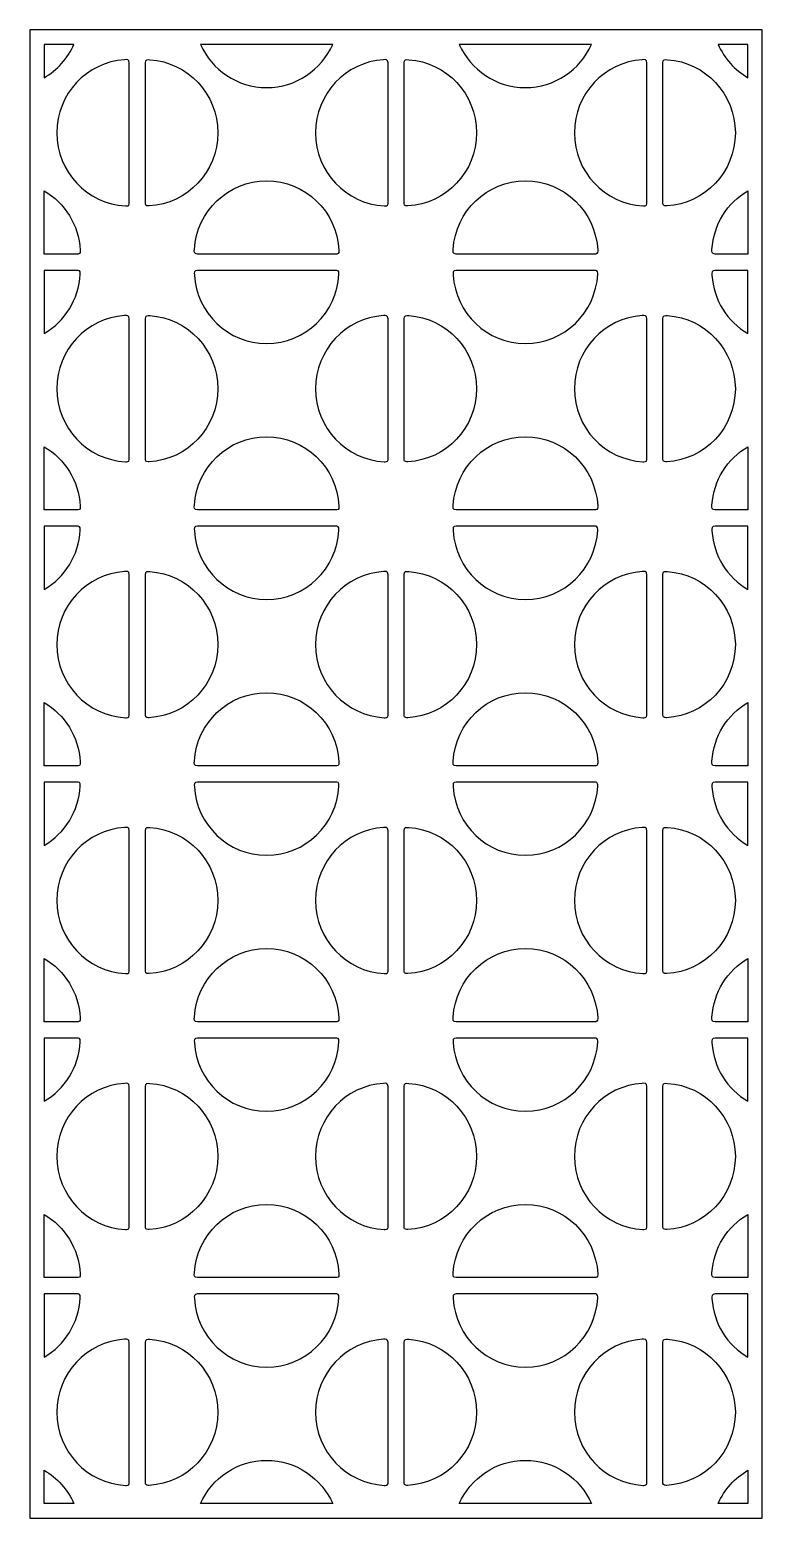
# Model space of a CAD drawing. Header units: centimetres. Extents: x -2.13 to 2.13, y -4.33 to 4.33.
import ezdxf

# ---------------------------------------------------------------- set-up
doc = ezdxf.new("R2010")
doc.units = ezdxf.units.CM
doc.header["$MEASUREMENT"] = 0
doc.layers.add('Layer 1', color=7, linetype='Continuous')

msp = doc.modelspace()

# ---------------------------------------------------------------- linework, layer by layer
at = {"layer": 'Layer 1', "color": 177}
for points, knots in [([(-2.13014, 4.33143), (-2.13014, 4.33143), (2.13013, 4.33143), (2.13013, 4.33143), (2.13013, 4.33143), (2.13013, 4.33143), (2.13013, -4.33143), (2.13013, -4.33143), (2.13013, -4.33143), (2.13013, -4.33143), (-2.13014, -4.33143), (-2.13014, -4.33143), (-2.13014, -4.33143), (-2.13014, -4.33143), (-2.13014, 4.33143), (-2.13014, 4.33143)], [0, 0, 0, 0, 0.2, 0.2, 0.2, 0.2, 0.4, 0.4, 0.4, 0.4, 0.6, 0.6, 0.6, 0.6, 1, 1, 1, 1]), ([(-1.87328, 4.24648), (-1.90947, 4.16493), (-1.97027, 4.09697), (-2.04613, 4.05229), (-2.04613, 4.05229), (-2.04613, 4.05229), (-2.04613, 4.24648), (-2.04613, 4.24648), (-2.04613, 4.24648), (-2.04613, 4.24648), (-1.87328, 4.24648), (-1.87328, 4.24648)], [0, 0, 0, 0, 0.25, 0.25, 0.25, 0.25, 0.5, 0.5, 0.5, 0.5, 1, 1, 1, 1]), ([(-0.36802, 4.24648), (-0.43387, 4.09807), (-0.58126, 3.99467), (-0.75251, 3.99467), (-0.75251, 3.99467), (-0.92376, 3.99467), (-1.07117, 4.09806), (-1.13702, 4.24648), (-1.13702, 4.24648), (-1.13702, 4.24648), (-0.36802, 4.24648), (-0.36802, 4.24648)], [0, 0, 0, 0, 0.25, 0.25, 0.25, 0.25, 0.5, 0.5, 0.5, 0.5, 1, 1, 1, 1]), ([(1.13725, 4.24648), (1.0714, 4.09807), (0.92401, 3.99467), (0.75277, 3.99467), (0.75277, 3.99467), (0.58151, 3.99467), (0.4341, 4.09806), (0.36825, 4.24648), (0.36825, 4.24648), (0.36825, 4.24648), (1.13725, 4.24648), (1.13725, 4.24648)], [0, 0, 0, 0, 0.25, 0.25, 0.25, 0.25, 0.5, 0.5, 0.5, 0.5, 1, 1, 1, 1]), ([(2.04611, 4.05245), (1.97038, 4.09713), (1.90967, 4.16503), (1.87353, 4.24648), (1.87353, 4.24648), (1.87353, 4.24648), (2.04611, 4.24648), (2.04611, 4.24648), (2.04611, 4.24648), (2.04611, 4.24648), (2.04611, 4.05245), (2.04611, 4.05245)], [0, 0, 0, 0, 0.25, 0.25, 0.25, 0.25, 0.5, 0.5, 0.5, 0.5, 1, 1, 1, 1]), ([(-1.55172, 3.73182), (-1.55172, 3.73182), (-1.55172, 3.31836), (-1.55172, 3.31836), (-1.55172, 3.31836), (-1.55172, 3.30533), (-1.56826, 3.30607), (-1.57402, 3.30646), (-1.57402, 3.30646), (-1.79626, 3.3182), (-1.97295, 3.50418), (-1.97295, 3.73182), (-1.97295, 3.73182), (-1.97295, 3.95784), (-1.79876, 4.14279), (-1.57876, 4.15691), (-1.57876, 4.15691), (-1.56384, 4.15818), (-1.55198, 4.16017), (-1.55172, 4.13818), (-1.55172, 4.13818), (-1.55172, 4.13818), (-1.55172, 3.73182), (-1.55172, 3.73182)], [0, 0, 0, 0, 0.1428571, 0.1428571, 0.1428571, 0.1428571, 0.2857143, 0.2857143, 0.2857143, 0.2857143, 0.4285714, 0.4285714, 0.4285714, 0.4285714, 0.5714286, 0.5714286, 0.5714286, 0.5714286, 0.7142857, 0.7142857, 0.7142857, 0.7142857, 1, 1, 1, 1]), ([(-1.45796, 3.73182), (-1.45796, 3.73182), (-1.45796, 3.31836), (-1.45796, 3.31836), (-1.45796, 3.31836), (-1.45796, 3.30533), (-1.44142, 3.30607), (-1.43566, 3.30646), (-1.43566, 3.30646), (-1.21342, 3.3182), (-1.03672, 3.50418), (-1.03672, 3.73182), (-1.03672, 3.73182), (-1.03672, 3.95784), (-1.21091, 4.14279), (-1.43092, 4.15691), (-1.43092, 4.15691), (-1.44583, 4.15818), (-1.45769, 4.16017), (-1.45796, 4.13818), (-1.45796, 4.13818), (-1.45796, 4.13818), (-1.45796, 3.73182), (-1.45796, 3.73182)], [0, 0, 0, 0, 0.1428571, 0.1428571, 0.1428571, 0.1428571, 0.2857143, 0.2857143, 0.2857143, 0.2857143, 0.4285714, 0.4285714, 0.4285714, 0.4285714, 0.5714286, 0.5714286, 0.5714286, 0.5714286, 0.7142857, 0.7142857, 0.7142857, 0.7142857, 1, 1, 1, 1]), ([(-0.04644, 3.73182), (-0.04644, 3.73182), (-0.04644, 3.31836), (-0.04644, 3.31836), (-0.04644, 3.31836), (-0.04644, 3.30533), (-0.06298, 3.30607), (-0.06874, 3.30646), (-0.06874, 3.30646), (-0.29098, 3.3182), (-0.46768, 3.50418), (-0.46768, 3.73182), (-0.46768, 3.73182), (-0.46768, 3.95784), (-0.29349, 4.14279), (-0.07349, 4.15691), (-0.07349, 4.15691), (-0.05857, 4.15818), (-0.04671, 4.16017), (-0.04644, 4.13818), (-0.04644, 4.13818), (-0.04644, 4.13818), (-0.04644, 3.73182), (-0.04644, 3.73182)], [0, 0, 0, 0, 0.1428571, 0.1428571, 0.1428571, 0.1428571, 0.2857143, 0.2857143, 0.2857143, 0.2857143, 0.4285714, 0.4285714, 0.4285714, 0.4285714, 0.5714286, 0.5714286, 0.5714286, 0.5714286, 0.7142857, 0.7142857, 0.7142857, 0.7142857, 1, 1, 1, 1]), ([(0.04732, 3.73182), (0.04732, 3.73182), (0.04732, 3.31836), (0.04732, 3.31836), (0.04732, 3.31836), (0.04732, 3.30533), (0.06386, 3.30607), (0.06962, 3.30646), (0.06962, 3.30646), (0.29185, 3.3182), (0.46855, 3.50418), (0.46855, 3.73182), (0.46855, 3.73182), (0.46855, 3.95784), (0.29436, 4.14279), (0.07436, 4.15691), (0.07436, 4.15691), (0.05944, 4.15818), (0.04758, 4.16017), (0.04732, 4.13818), (0.04732, 4.13818), (0.04732, 4.13818), (0.04732, 3.73182), (0.04732, 3.73182)], [0, 0, 0, 0, 0.1428571, 0.1428571, 0.1428571, 0.1428571, 0.2857143, 0.2857143, 0.2857143, 0.2857143, 0.4285714, 0.4285714, 0.4285714, 0.4285714, 0.5714286, 0.5714286, 0.5714286, 0.5714286, 0.7142857, 0.7142857, 0.7142857, 0.7142857, 1, 1, 1, 1]), ([(1.45883, 3.73182), (1.45883, 3.73182), (1.45883, 3.31836), (1.45883, 3.31836), (1.45883, 3.31836), (1.45883, 3.30533), (1.44229, 3.30607), (1.43653, 3.30646), (1.43653, 3.30646), (1.21429, 3.3182), (1.0376, 3.50418), (1.0376, 3.73182), (1.0376, 3.73182), (1.0376, 3.95784), (1.21178, 4.14279), (1.43179, 4.15691), (1.43179, 4.15691), (1.44671, 4.15818), (1.45856, 4.16017), (1.45883, 4.13818), (1.45883, 4.13818), (1.45883, 4.13818), (1.45883, 3.73182), (1.45883, 3.73182)], [0, 0, 0, 0, 0.1428571, 0.1428571, 0.1428571, 0.1428571, 0.2857143, 0.2857143, 0.2857143, 0.2857143, 0.4285714, 0.4285714, 0.4285714, 0.4285714, 0.5714286, 0.5714286, 0.5714286, 0.5714286, 0.7142857, 0.7142857, 0.7142857, 0.7142857, 1, 1, 1, 1]), ([(1.55259, 3.73182), (1.55259, 3.73182), (1.55259, 3.31836), (1.55259, 3.31836), (1.55259, 3.31836), (1.55259, 3.30533), (1.56913, 3.30607), (1.57489, 3.30646), (1.57489, 3.30646), (1.79713, 3.3182), (1.97382, 3.50418), (1.97382, 3.73182), (1.97382, 3.73182), (1.97382, 3.95784), (1.79964, 4.14279), (1.57963, 4.15691), (1.57963, 4.15691), (1.56471, 4.15818), (1.55286, 4.16017), (1.55259, 4.13818), (1.55259, 4.13818), (1.55259, 4.13818), (1.55259, 3.73182), (1.55259, 3.73182)], [0, 0, 0, 0, 0.1428571, 0.1428571, 0.1428571, 0.1428571, 0.2857143, 0.2857143, 0.2857143, 0.2857143, 0.4285714, 0.4285714, 0.4285714, 0.4285714, 0.5714286, 0.5714286, 0.5714286, 0.5714286, 0.7142857, 0.7142857, 0.7142857, 0.7142857, 1, 1, 1, 1]), ([(-2.04613, 3.02609), (-2.04613, 3.02609), (-1.8489, 3.02609), (-1.8489, 3.02609), (-1.8489, 3.02609), (-1.83602, 3.02609), (-1.83675, 3.04281), (-1.83714, 3.04864), (-1.83714, 3.04864), (-1.84477, 3.19635), (-1.92684, 3.32416), (-2.04613, 3.39441), (-2.04613, 3.39441), (-2.04613, 3.39441), (-2.04613, 3.02609), (-2.04613, 3.02609)], [0, 0, 0, 0, 0.2, 0.2, 0.2, 0.2, 0.4, 0.4, 0.4, 0.4, 0.6, 0.6, 0.6, 0.6, 1, 1, 1, 1]), ([(-0.75251, 3.02609), (-0.75251, 3.02609), (-0.34363, 3.02609), (-0.34363, 3.02609), (-0.34363, 3.02609), (-0.33075, 3.02609), (-0.33148, 3.04281), (-0.33187, 3.04864), (-0.33187, 3.04864), (-0.34347, 3.27337), (-0.52739, 3.45204), (-0.75251, 3.45204), (-0.75251, 3.45204), (-0.97603, 3.45204), (-1.15893, 3.2759), (-1.17289, 3.05343), (-1.17289, 3.05343), (-1.17414, 3.03835), (-1.17611, 3.02636), (-1.15437, 3.02609), (-1.15437, 3.02609), (-1.15437, 3.02609), (-0.75251, 3.02609), (-0.75251, 3.02609)], [0, 0, 0, 0, 0.1428571, 0.1428571, 0.1428571, 0.1428571, 0.2857143, 0.2857143, 0.2857143, 0.2857143, 0.4285714, 0.4285714, 0.4285714, 0.4285714, 0.5714286, 0.5714286, 0.5714286, 0.5714286, 0.7142857, 0.7142857, 0.7142857, 0.7142857, 1, 1, 1, 1]), ([(0.75277, 3.02609), (0.75277, 3.02609), (1.16164, 3.02609), (1.16164, 3.02609), (1.16164, 3.02609), (1.17453, 3.02609), (1.1738, 3.04281), (1.17341, 3.04864), (1.17341, 3.04864), (1.1618, 3.27337), (0.97788, 3.45204), (0.75277, 3.45204), (0.75277, 3.45204), (0.52925, 3.45204), (0.34635, 3.2759), (0.33239, 3.05343), (0.33239, 3.05343), (0.33113, 3.03835), (0.32916, 3.02636), (0.3509, 3.02609), (0.3509, 3.02609), (0.3509, 3.02609), (0.75277, 3.02609), (0.75277, 3.02609)], [0, 0, 0, 0, 0.1428571, 0.1428571, 0.1428571, 0.1428571, 0.2857143, 0.2857143, 0.2857143, 0.2857143, 0.4285714, 0.4285714, 0.4285714, 0.4285714, 0.5714286, 0.5714286, 0.5714286, 0.5714286, 0.7142857, 0.7142857, 0.7142857, 0.7142857, 1, 1, 1, 1]), ([(2.04611, 3.39425), (1.92827, 3.32472), (1.84679, 3.199), (1.83766, 3.05343), (1.83766, 3.05343), (1.8364, 3.03835), (1.83443, 3.02636), (1.85618, 3.02609), (1.85618, 3.02609), (1.85618, 3.02609), (2.04611, 3.02609), (2.04611, 3.02609), (2.04611, 3.02609), (2.04611, 3.02609), (2.04611, 3.39425), (2.04611, 3.39425)], [0, 0, 0, 0, 0.2, 0.2, 0.2, 0.2, 0.4, 0.4, 0.4, 0.4, 0.6, 0.6, 0.6, 0.6, 1, 1, 1, 1]), ([(-2.04613, 2.93128), (-2.04613, 2.93128), (-1.8489, 2.93128), (-1.8489, 2.93128), (-1.8489, 2.93128), (-1.83602, 2.93128), (-1.83675, 2.91455), (-1.83714, 2.90873), (-1.83714, 2.90873), (-1.84477, 2.76102), (-1.92684, 2.63321), (-2.04613, 2.56295), (-2.04613, 2.56295), (-2.04613, 2.56295), (-2.04613, 2.93128), (-2.04613, 2.93128)], [0, 0, 0, 0, 0.2, 0.2, 0.2, 0.2, 0.4, 0.4, 0.4, 0.4, 0.6, 0.6, 0.6, 0.6, 1, 1, 1, 1]), ([(-0.75251, 2.93128), (-0.75251, 2.93128), (-0.34363, 2.93128), (-0.34363, 2.93128), (-0.34363, 2.93128), (-0.33075, 2.93128), (-0.33148, 2.91455), (-0.33187, 2.90873), (-0.33187, 2.90873), (-0.34347, 2.684), (-0.52739, 2.50532), (-0.75251, 2.50532), (-0.75251, 2.50532), (-0.97603, 2.50532), (-1.15893, 2.68146), (-1.17289, 2.90393), (-1.17289, 2.90393), (-1.17414, 2.91902), (-1.17611, 2.93101), (-1.15437, 2.93128), (-1.15437, 2.93128), (-1.15437, 2.93128), (-0.75251, 2.93128), (-0.75251, 2.93128)], [0, 0, 0, 0, 0.1428571, 0.1428571, 0.1428571, 0.1428571, 0.2857143, 0.2857143, 0.2857143, 0.2857143, 0.4285714, 0.4285714, 0.4285714, 0.4285714, 0.5714286, 0.5714286, 0.5714286, 0.5714286, 0.7142857, 0.7142857, 0.7142857, 0.7142857, 1, 1, 1, 1]), ([(0.75277, 2.93128), (0.75277, 2.93128), (1.16164, 2.93128), (1.16164, 2.93128), (1.16164, 2.93128), (1.17453, 2.93128), (1.1738, 2.91455), (1.17341, 2.90873), (1.17341, 2.90873), (1.1618, 2.684), (0.97788, 2.50532), (0.75277, 2.50532), (0.75277, 2.50532), (0.52925, 2.50532), (0.34635, 2.68146), (0.33239, 2.90393), (0.33239, 2.90393), (0.33113, 2.91902), (0.32916, 2.93101), (0.3509, 2.93128), (0.3509, 2.93128), (0.3509, 2.93128), (0.75277, 2.93128), (0.75277, 2.93128)], [0, 0, 0, 0, 0.1428571, 0.1428571, 0.1428571, 0.1428571, 0.2857143, 0.2857143, 0.2857143, 0.2857143, 0.4285714, 0.4285714, 0.4285714, 0.4285714, 0.5714286, 0.5714286, 0.5714286, 0.5714286, 0.7142857, 0.7142857, 0.7142857, 0.7142857, 1, 1, 1, 1]), ([(2.04611, 2.56311), (1.92827, 2.63264), (1.84679, 2.75836), (1.83766, 2.90393), (1.83766, 2.90393), (1.8364, 2.91902), (1.83443, 2.93101), (1.85618, 2.93128), (1.85618, 2.93128), (1.85618, 2.93128), (2.04611, 2.93128), (2.04611, 2.93128), (2.04611, 2.93128), (2.04611, 2.93128), (2.04611, 2.56311), (2.04611, 2.56311)], [0, 0, 0, 0, 0.2, 0.2, 0.2, 0.2, 0.4, 0.4, 0.4, 0.4, 0.6, 0.6, 0.6, 0.6, 1, 1, 1, 1]), ([(-1.55172, 2.24248), (-1.55172, 2.24248), (-1.55172, 1.82902), (-1.55172, 1.82902), (-1.55172, 1.82902), (-1.55172, 1.816), (-1.56826, 1.81673), (-1.57402, 1.81712), (-1.57402, 1.81712), (-1.79626, 1.82886), (-1.97295, 2.01484), (-1.97295, 2.24248), (-1.97295, 2.24248), (-1.97295, 2.4685), (-1.79876, 2.65345), (-1.57876, 2.66757), (-1.57876, 2.66757), (-1.56384, 2.66884), (-1.55198, 2.67083), (-1.55172, 2.64884), (-1.55172, 2.64884), (-1.55172, 2.64884), (-1.55172, 2.24248), (-1.55172, 2.24248)], [0, 0, 0, 0, 0.1428571, 0.1428571, 0.1428571, 0.1428571, 0.2857143, 0.2857143, 0.2857143, 0.2857143, 0.4285714, 0.4285714, 0.4285714, 0.4285714, 0.5714286, 0.5714286, 0.5714286, 0.5714286, 0.7142857, 0.7142857, 0.7142857, 0.7142857, 1, 1, 1, 1]), ([(-1.45796, 2.24248), (-1.45796, 2.24248), (-1.45796, 1.82902), (-1.45796, 1.82902), (-1.45796, 1.82902), (-1.45796, 1.816), (-1.44142, 1.81673), (-1.43566, 1.81712), (-1.43566, 1.81712), (-1.21342, 1.82886), (-1.03672, 2.01484), (-1.03672, 2.24248), (-1.03672, 2.24248), (-1.03672, 2.4685), (-1.21091, 2.65345), (-1.43092, 2.66757), (-1.43092, 2.66757), (-1.44583, 2.66884), (-1.45769, 2.67083), (-1.45796, 2.64884), (-1.45796, 2.64884), (-1.45796, 2.64884), (-1.45796, 2.24248), (-1.45796, 2.24248)], [0, 0, 0, 0, 0.1428571, 0.1428571, 0.1428571, 0.1428571, 0.2857143, 0.2857143, 0.2857143, 0.2857143, 0.4285714, 0.4285714, 0.4285714, 0.4285714, 0.5714286, 0.5714286, 0.5714286, 0.5714286, 0.7142857, 0.7142857, 0.7142857, 0.7142857, 1, 1, 1, 1]), ([(-0.04644, 2.24248), (-0.04644, 2.24248), (-0.04644, 1.82902), (-0.04644, 1.82902), (-0.04644, 1.82902), (-0.04644, 1.816), (-0.06298, 1.81673), (-0.06874, 1.81712), (-0.06874, 1.81712), (-0.29098, 1.82886), (-0.46768, 2.01484), (-0.46768, 2.24248), (-0.46768, 2.24248), (-0.46768, 2.4685), (-0.29349, 2.65345), (-0.07349, 2.66757), (-0.07349, 2.66757), (-0.05857, 2.66884), (-0.04671, 2.67083), (-0.04644, 2.64884), (-0.04644, 2.64884), (-0.04644, 2.64884), (-0.04644, 2.24248), (-0.04644, 2.24248)], [0, 0, 0, 0, 0.1428571, 0.1428571, 0.1428571, 0.1428571, 0.2857143, 0.2857143, 0.2857143, 0.2857143, 0.4285714, 0.4285714, 0.4285714, 0.4285714, 0.5714286, 0.5714286, 0.5714286, 0.5714286, 0.7142857, 0.7142857, 0.7142857, 0.7142857, 1, 1, 1, 1]), ([(0.04732, 2.24248), (0.04732, 2.24248), (0.04732, 1.82902), (0.04732, 1.82902), (0.04732, 1.82902), (0.04732, 1.816), (0.06386, 1.81673), (0.06962, 1.81712), (0.06962, 1.81712), (0.29185, 1.82886), (0.46855, 2.01484), (0.46855, 2.24248), (0.46855, 2.24248), (0.46855, 2.4685), (0.29436, 2.65345), (0.07436, 2.66757), (0.07436, 2.66757), (0.05944, 2.66884), (0.04758, 2.67083), (0.04732, 2.64884), (0.04732, 2.64884), (0.04732, 2.64884), (0.04732, 2.24248), (0.04732, 2.24248)], [0, 0, 0, 0, 0.1428571, 0.1428571, 0.1428571, 0.1428571, 0.2857143, 0.2857143, 0.2857143, 0.2857143, 0.4285714, 0.4285714, 0.4285714, 0.4285714, 0.5714286, 0.5714286, 0.5714286, 0.5714286, 0.7142857, 0.7142857, 0.7142857, 0.7142857, 1, 1, 1, 1]), ([(1.45883, 2.24248), (1.45883, 2.24248), (1.45883, 1.82902), (1.45883, 1.82902), (1.45883, 1.82902), (1.45883, 1.816), (1.44229, 1.81673), (1.43653, 1.81712), (1.43653, 1.81712), (1.21429, 1.82886), (1.0376, 2.01484), (1.0376, 2.24248), (1.0376, 2.24248), (1.0376, 2.4685), (1.21178, 2.65345), (1.43179, 2.66757), (1.43179, 2.66757), (1.44671, 2.66884), (1.45856, 2.67083), (1.45883, 2.64884), (1.45883, 2.64884), (1.45883, 2.64884), (1.45883, 2.24248), (1.45883, 2.24248)], [0, 0, 0, 0, 0.1428571, 0.1428571, 0.1428571, 0.1428571, 0.2857143, 0.2857143, 0.2857143, 0.2857143, 0.4285714, 0.4285714, 0.4285714, 0.4285714, 0.5714286, 0.5714286, 0.5714286, 0.5714286, 0.7142857, 0.7142857, 0.7142857, 0.7142857, 1, 1, 1, 1]), ([(1.55259, 2.24248), (1.55259, 2.24248), (1.55259, 1.82902), (1.55259, 1.82902), (1.55259, 1.82902), (1.55259, 1.816), (1.56913, 1.81673), (1.57489, 1.81712), (1.57489, 1.81712), (1.79713, 1.82886), (1.97382, 2.01484), (1.97382, 2.24248), (1.97382, 2.24248), (1.97382, 2.4685), (1.79964, 2.65345), (1.57963, 2.66757), (1.57963, 2.66757), (1.56471, 2.66884), (1.55286, 2.67083), (1.55259, 2.64884), (1.55259, 2.64884), (1.55259, 2.64884), (1.55259, 2.24248), (1.55259, 2.24248)], [0, 0, 0, 0, 0.1428571, 0.1428571, 0.1428571, 0.1428571, 0.2857143, 0.2857143, 0.2857143, 0.2857143, 0.4285714, 0.4285714, 0.4285714, 0.4285714, 0.5714286, 0.5714286, 0.5714286, 0.5714286, 0.7142857, 0.7142857, 0.7142857, 0.7142857, 1, 1, 1, 1]), ([(-0.75251, 1.53675), (-0.75251, 1.53675), (-0.34363, 1.53675), (-0.34363, 1.53675), (-0.34363, 1.53675), (-0.33075, 1.53675), (-0.33148, 1.55347), (-0.33187, 1.5593), (-0.33187, 1.5593), (-0.34347, 1.78402), (-0.52739, 1.9627), (-0.75251, 1.9627), (-0.75251, 1.9627), (-0.97603, 1.9627), (-1.15893, 1.78656), (-1.17289, 1.56409), (-1.17289, 1.56409), (-1.17414, 1.54901), (-1.17611, 1.53702), (-1.15437, 1.53675), (-1.15437, 1.53675), (-1.15437, 1.53675), (-0.75251, 1.53675), (-0.75251, 1.53675)], [0, 0, 0, 0, 0.1428571, 0.1428571, 0.1428571, 0.1428571, 0.2857143, 0.2857143, 0.2857143, 0.2857143, 0.4285714, 0.4285714, 0.4285714, 0.4285714, 0.5714286, 0.5714286, 0.5714286, 0.5714286, 0.7142857, 0.7142857, 0.7142857, 0.7142857, 1, 1, 1, 1]), ([(0.75277, 1.53675), (0.75277, 1.53675), (1.16164, 1.53675), (1.16164, 1.53675), (1.16164, 1.53675), (1.17453, 1.53675), (1.1738, 1.55347), (1.17341, 1.5593), (1.17341, 1.5593), (1.1618, 1.78402), (0.97788, 1.9627), (0.75277, 1.9627), (0.75277, 1.9627), (0.52925, 1.9627), (0.34635, 1.78656), (0.33239, 1.56409), (0.33239, 1.56409), (0.33113, 1.54901), (0.32916, 1.53702), (0.3509, 1.53675), (0.3509, 1.53675), (0.3509, 1.53675), (0.75277, 1.53675), (0.75277, 1.53675)], [0, 0, 0, 0, 0.1428571, 0.1428571, 0.1428571, 0.1428571, 0.2857143, 0.2857143, 0.2857143, 0.2857143, 0.4285714, 0.4285714, 0.4285714, 0.4285714, 0.5714286, 0.5714286, 0.5714286, 0.5714286, 0.7142857, 0.7142857, 0.7142857, 0.7142857, 1, 1, 1, 1]), ([(-2.04613, 1.53675), (-2.04613, 1.53675), (-1.8489, 1.53675), (-1.8489, 1.53675), (-1.8489, 1.53675), (-1.83602, 1.53675), (-1.83675, 1.55347), (-1.83714, 1.5593), (-1.83714, 1.5593), (-1.84477, 1.70701), (-1.92684, 1.83482), (-2.04613, 1.90507), (-2.04613, 1.90507), (-2.04613, 1.90507), (-2.04613, 1.53675), (-2.04613, 1.53675)], [0, 0, 0, 0, 0.2, 0.2, 0.2, 0.2, 0.4, 0.4, 0.4, 0.4, 0.6, 0.6, 0.6, 0.6, 1, 1, 1, 1]), ([(2.04611, 1.90491), (1.92827, 1.83538), (1.84679, 1.70966), (1.83766, 1.56409), (1.83766, 1.56409), (1.8364, 1.54901), (1.83443, 1.53702), (1.85618, 1.53675), (1.85618, 1.53675), (1.85618, 1.53675), (2.04611, 1.53675), (2.04611, 1.53675), (2.04611, 1.53675), (2.04611, 1.53675), (2.04611, 1.90491), (2.04611, 1.90491)], [0, 0, 0, 0, 0.2, 0.2, 0.2, 0.2, 0.4, 0.4, 0.4, 0.4, 0.6, 0.6, 0.6, 0.6, 1, 1, 1, 1]), ([(-2.04613, 1.44194), (-2.04613, 1.44194), (-1.8489, 1.44194), (-1.8489, 1.44194), (-1.8489, 1.44194), (-1.83602, 1.44194), (-1.83675, 1.42521), (-1.83714, 1.41939), (-1.83714, 1.41939), (-1.84477, 1.27168), (-1.92684, 1.14386), (-2.04613, 1.07361), (-2.04613, 1.07361), (-2.04613, 1.07361), (-2.04613, 1.44194), (-2.04613, 1.44194)], [0, 0, 0, 0, 0.2, 0.2, 0.2, 0.2, 0.4, 0.4, 0.4, 0.4, 0.6, 0.6, 0.6, 0.6, 1, 1, 1, 1]), ([(-0.75251, 1.44194), (-0.75251, 1.44194), (-0.34363, 1.44194), (-0.34363, 1.44194), (-0.34363, 1.44194), (-0.33075, 1.44194), (-0.33148, 1.42521), (-0.33187, 1.41939), (-0.33187, 1.41939), (-0.34347, 1.19466), (-0.52739, 1.01598), (-0.75251, 1.01598), (-0.75251, 1.01598), (-0.97603, 1.01598), (-1.15893, 1.19212), (-1.17289, 1.41459), (-1.17289, 1.41459), (-1.17414, 1.42968), (-1.17611, 1.44167), (-1.15437, 1.44194), (-1.15437, 1.44194), (-1.15437, 1.44194), (-0.75251, 1.44194), (-0.75251, 1.44194)], [0, 0, 0, 0, 0.1428571, 0.1428571, 0.1428571, 0.1428571, 0.2857143, 0.2857143, 0.2857143, 0.2857143, 0.4285714, 0.4285714, 0.4285714, 0.4285714, 0.5714286, 0.5714286, 0.5714286, 0.5714286, 0.7142857, 0.7142857, 0.7142857, 0.7142857, 1, 1, 1, 1]), ([(0.75277, 1.44194), (0.75277, 1.44194), (1.16164, 1.44194), (1.16164, 1.44194), (1.16164, 1.44194), (1.17453, 1.44194), (1.1738, 1.42521), (1.17341, 1.41939), (1.17341, 1.41939), (1.1618, 1.19466), (0.97788, 1.01598), (0.75277, 1.01598), (0.75277, 1.01598), (0.52925, 1.01598), (0.34635, 1.19212), (0.33239, 1.41459), (0.33239, 1.41459), (0.33113, 1.42968), (0.32916, 1.44167), (0.3509, 1.44194), (0.3509, 1.44194), (0.3509, 1.44194), (0.75277, 1.44194), (0.75277, 1.44194)], [0, 0, 0, 0, 0.1428571, 0.1428571, 0.1428571, 0.1428571, 0.2857143, 0.2857143, 0.2857143, 0.2857143, 0.4285714, 0.4285714, 0.4285714, 0.4285714, 0.5714286, 0.5714286, 0.5714286, 0.5714286, 0.7142857, 0.7142857, 0.7142857, 0.7142857, 1, 1, 1, 1]), ([(2.04611, 1.07377), (1.92827, 1.1433), (1.84679, 1.26902), (1.83766, 1.41459), (1.83766, 1.41459), (1.8364, 1.42968), (1.83443, 1.44167), (1.85618, 1.44194), (1.85618, 1.44194), (1.85618, 1.44194), (2.04611, 1.44194), (2.04611, 1.44194), (2.04611, 1.44194), (2.04611, 1.44194), (2.04611, 1.07377), (2.04611, 1.07377)], [0, 0, 0, 0, 0.2, 0.2, 0.2, 0.2, 0.4, 0.4, 0.4, 0.4, 0.6, 0.6, 0.6, 0.6, 1, 1, 1, 1]), ([(-1.55172, 0.75314), (-1.55172, 0.75314), (-1.55172, 0.33968), (-1.55172, 0.33968), (-1.55172, 0.33968), (-1.55172, 0.32666), (-1.56826, 0.32739), (-1.57402, 0.32779), (-1.57402, 0.32779), (-1.79626, 0.33952), (-1.97295, 0.5255), (-1.97295, 0.75314), (-1.97295, 0.75314), (-1.97295, 0.97916), (-1.79876, 1.16411), (-1.57876, 1.17823), (-1.57876, 1.17823), (-1.56384, 1.1795), (-1.55198, 1.18149), (-1.55172, 1.1595), (-1.55172, 1.1595), (-1.55172, 1.1595), (-1.55172, 0.75314), (-1.55172, 0.75314)], [0, 0, 0, 0, 0.1428571, 0.1428571, 0.1428571, 0.1428571, 0.2857143, 0.2857143, 0.2857143, 0.2857143, 0.4285714, 0.4285714, 0.4285714, 0.4285714, 0.5714286, 0.5714286, 0.5714286, 0.5714286, 0.7142857, 0.7142857, 0.7142857, 0.7142857, 1, 1, 1, 1]), ([(-1.45796, 0.75314), (-1.45796, 0.75314), (-1.45796, 0.33968), (-1.45796, 0.33968), (-1.45796, 0.33968), (-1.45796, 0.32666), (-1.44142, 0.32739), (-1.43566, 0.32779), (-1.43566, 0.32779), (-1.21342, 0.33952), (-1.03672, 0.5255), (-1.03672, 0.75314), (-1.03672, 0.75314), (-1.03672, 0.97916), (-1.21091, 1.16411), (-1.43092, 1.17823), (-1.43092, 1.17823), (-1.44583, 1.1795), (-1.45769, 1.18149), (-1.45796, 1.1595), (-1.45796, 1.1595), (-1.45796, 1.1595), (-1.45796, 0.75314), (-1.45796, 0.75314)], [0, 0, 0, 0, 0.1428571, 0.1428571, 0.1428571, 0.1428571, 0.2857143, 0.2857143, 0.2857143, 0.2857143, 0.4285714, 0.4285714, 0.4285714, 0.4285714, 0.5714286, 0.5714286, 0.5714286, 0.5714286, 0.7142857, 0.7142857, 0.7142857, 0.7142857, 1, 1, 1, 1]), ([(-0.04644, 0.75314), (-0.04644, 0.75314), (-0.04644, 0.33968), (-0.04644, 0.33968), (-0.04644, 0.33968), (-0.04644, 0.32666), (-0.06298, 0.32739), (-0.06874, 0.32779), (-0.06874, 0.32779), (-0.29098, 0.33952), (-0.46768, 0.5255), (-0.46768, 0.75314), (-0.46768, 0.75314), (-0.46768, 0.97916), (-0.29349, 1.16411), (-0.07349, 1.17823), (-0.07349, 1.17823), (-0.05857, 1.1795), (-0.04671, 1.18149), (-0.04644, 1.1595), (-0.04644, 1.1595), (-0.04644, 1.1595), (-0.04644, 0.75314), (-0.04644, 0.75314)], [0, 0, 0, 0, 0.1428571, 0.1428571, 0.1428571, 0.1428571, 0.2857143, 0.2857143, 0.2857143, 0.2857143, 0.4285714, 0.4285714, 0.4285714, 0.4285714, 0.5714286, 0.5714286, 0.5714286, 0.5714286, 0.7142857, 0.7142857, 0.7142857, 0.7142857, 1, 1, 1, 1]), ([(0.04732, 0.75314), (0.04732, 0.75314), (0.04732, 0.33968), (0.04732, 0.33968), (0.04732, 0.33968), (0.04732, 0.32666), (0.06386, 0.32739), (0.06962, 0.32779), (0.06962, 0.32779), (0.29185, 0.33952), (0.46855, 0.5255), (0.46855, 0.75314), (0.46855, 0.75314), (0.46855, 0.97916), (0.29436, 1.16411), (0.07436, 1.17823), (0.07436, 1.17823), (0.05944, 1.1795), (0.04758, 1.18149), (0.04732, 1.1595), (0.04732, 1.1595), (0.04732, 1.1595), (0.04732, 0.75314), (0.04732, 0.75314)], [0, 0, 0, 0, 0.1428571, 0.1428571, 0.1428571, 0.1428571, 0.2857143, 0.2857143, 0.2857143, 0.2857143, 0.4285714, 0.4285714, 0.4285714, 0.4285714, 0.5714286, 0.5714286, 0.5714286, 0.5714286, 0.7142857, 0.7142857, 0.7142857, 0.7142857, 1, 1, 1, 1]), ([(1.45883, 0.75314), (1.45883, 0.75314), (1.45883, 0.33968), (1.45883, 0.33968), (1.45883, 0.33968), (1.45883, 0.32666), (1.44229, 0.32739), (1.43653, 0.32779), (1.43653, 0.32779), (1.21429, 0.33952), (1.0376, 0.5255), (1.0376, 0.75314), (1.0376, 0.75314), (1.0376, 0.97916), (1.21178, 1.16411), (1.43179, 1.17823), (1.43179, 1.17823), (1.44671, 1.1795), (1.45856, 1.18149), (1.45883, 1.1595), (1.45883, 1.1595), (1.45883, 1.1595), (1.45883, 0.75314), (1.45883, 0.75314)], [0, 0, 0, 0, 0.1428571, 0.1428571, 0.1428571, 0.1428571, 0.2857143, 0.2857143, 0.2857143, 0.2857143, 0.4285714, 0.4285714, 0.4285714, 0.4285714, 0.5714286, 0.5714286, 0.5714286, 0.5714286, 0.7142857, 0.7142857, 0.7142857, 0.7142857, 1, 1, 1, 1]), ([(1.55259, 0.75314), (1.55259, 0.75314), (1.55259, 0.33968), (1.55259, 0.33968), (1.55259, 0.33968), (1.55259, 0.32666), (1.56913, 0.32739), (1.57489, 0.32779), (1.57489, 0.32779), (1.79713, 0.33952), (1.97382, 0.5255), (1.97382, 0.75314), (1.97382, 0.75314), (1.97382, 0.97916), (1.79964, 1.16411), (1.57963, 1.17823), (1.57963, 1.17823), (1.56471, 1.1795), (1.55286, 1.18149), (1.55259, 1.1595), (1.55259, 1.1595), (1.55259, 1.1595), (1.55259, 0.75314), (1.55259, 0.75314)], [0, 0, 0, 0, 0.1428571, 0.1428571, 0.1428571, 0.1428571, 0.2857143, 0.2857143, 0.2857143, 0.2857143, 0.4285714, 0.4285714, 0.4285714, 0.4285714, 0.5714286, 0.5714286, 0.5714286, 0.5714286, 0.7142857, 0.7142857, 0.7142857, 0.7142857, 1, 1, 1, 1]), ([(-0.75251, 0.04741), (-0.75251, 0.04741), (-0.34363, 0.04741), (-0.34363, 0.04741), (-0.34363, 0.04741), (-0.33075, 0.04741), (-0.33148, 0.06413), (-0.33187, 0.06996), (-0.33187, 0.06996), (-0.34347, 0.29469), (-0.52739, 0.47336), (-0.75251, 0.47336), (-0.75251, 0.47336), (-0.97603, 0.47336), (-1.15893, 0.29722), (-1.17289, 0.07475), (-1.17289, 0.07475), (-1.17414, 0.05967), (-1.17611, 0.04768), (-1.15437, 0.04741), (-1.15437, 0.04741), (-1.15437, 0.04741), (-0.75251, 0.04741), (-0.75251, 0.04741)], [0, 0, 0, 0, 0.1428571, 0.1428571, 0.1428571, 0.1428571, 0.2857143, 0.2857143, 0.2857143, 0.2857143, 0.4285714, 0.4285714, 0.4285714, 0.4285714, 0.5714286, 0.5714286, 0.5714286, 0.5714286, 0.7142857, 0.7142857, 0.7142857, 0.7142857, 1, 1, 1, 1]), ([(0.75277, 0.04741), (0.75277, 0.04741), (1.16164, 0.04741), (1.16164, 0.04741), (1.16164, 0.04741), (1.17453, 0.04741), (1.1738, 0.06413), (1.17341, 0.06996), (1.17341, 0.06996), (1.1618, 0.29469), (0.97788, 0.47336), (0.75277, 0.47336), (0.75277, 0.47336), (0.52925, 0.47336), (0.34635, 0.29722), (0.33239, 0.07475), (0.33239, 0.07475), (0.33113, 0.05967), (0.32916, 0.04768), (0.3509, 0.04741), (0.3509, 0.04741), (0.3509, 0.04741), (0.75277, 0.04741), (0.75277, 0.04741)], [0, 0, 0, 0, 0.1428571, 0.1428571, 0.1428571, 0.1428571, 0.2857143, 0.2857143, 0.2857143, 0.2857143, 0.4285714, 0.4285714, 0.4285714, 0.4285714, 0.5714286, 0.5714286, 0.5714286, 0.5714286, 0.7142857, 0.7142857, 0.7142857, 0.7142857, 1, 1, 1, 1]), ([(-2.04613, 0.04741), (-2.04613, 0.04741), (-1.8489, 0.04741), (-1.8489, 0.04741), (-1.8489, 0.04741), (-1.83602, 0.04741), (-1.83675, 0.06413), (-1.83714, 0.06996), (-1.83714, 0.06996), (-1.84477, 0.21767), (-1.92684, 0.34548), (-2.04613, 0.41574), (-2.04613, 0.41574), (-2.04613, 0.41574), (-2.04613, 0.04741), (-2.04613, 0.04741)], [0, 0, 0, 0, 0.2, 0.2, 0.2, 0.2, 0.4, 0.4, 0.4, 0.4, 0.6, 0.6, 0.6, 0.6, 1, 1, 1, 1]), ([(2.04611, 0.41557), (1.92827, 0.34604), (1.84679, 0.22032), (1.83766, 0.07475), (1.83766, 0.07475), (1.8364, 0.05967), (1.83443, 0.04768), (1.85618, 0.04741), (1.85618, 0.04741), (1.85618, 0.04741), (2.04611, 0.04741), (2.04611, 0.04741), (2.04611, 0.04741), (2.04611, 0.04741), (2.04611, 0.41557), (2.04611, 0.41557)], [0, 0, 0, 0, 0.2, 0.2, 0.2, 0.2, 0.4, 0.4, 0.4, 0.4, 0.6, 0.6, 0.6, 0.6, 1, 1, 1, 1]), ([(-2.04613, -0.0474), (-2.04613, -0.0474), (-1.8489, -0.0474), (-1.8489, -0.0474), (-1.8489, -0.0474), (-1.83602, -0.0474), (-1.83675, -0.06413), (-1.83714, -0.06995), (-1.83714, -0.06995), (-1.84477, -0.21766), (-1.92684, -0.34547), (-2.04613, -0.41573), (-2.04613, -0.41573), (-2.04613, -0.41573), (-2.04613, -0.0474), (-2.04613, -0.0474)], [0, 0, 0, 0, 0.2, 0.2, 0.2, 0.2, 0.4, 0.4, 0.4, 0.4, 0.6, 0.6, 0.6, 0.6, 1, 1, 1, 1]), ([(-0.75251, -0.0474), (-0.75251, -0.0474), (-0.34363, -0.0474), (-0.34363, -0.0474), (-0.34363, -0.0474), (-0.33075, -0.0474), (-0.33148, -0.06413), (-0.33187, -0.06995), (-0.33187, -0.06995), (-0.34347, -0.29468), (-0.52739, -0.47336), (-0.75251, -0.47336), (-0.75251, -0.47336), (-0.97603, -0.47336), (-1.15893, -0.29722), (-1.17289, -0.07475), (-1.17289, -0.07475), (-1.17414, -0.05966), (-1.17611, -0.04767), (-1.15437, -0.0474), (-1.15437, -0.0474), (-1.15437, -0.0474), (-0.75251, -0.0474), (-0.75251, -0.0474)], [0, 0, 0, 0, 0.1428571, 0.1428571, 0.1428571, 0.1428571, 0.2857143, 0.2857143, 0.2857143, 0.2857143, 0.4285714, 0.4285714, 0.4285714, 0.4285714, 0.5714286, 0.5714286, 0.5714286, 0.5714286, 0.7142857, 0.7142857, 0.7142857, 0.7142857, 1, 1, 1, 1]), ([(0.75277, -0.0474), (0.75277, -0.0474), (1.16164, -0.0474), (1.16164, -0.0474), (1.16164, -0.0474), (1.17453, -0.0474), (1.1738, -0.06413), (1.17341, -0.06995), (1.17341, -0.06995), (1.1618, -0.29468), (0.97788, -0.47336), (0.75277, -0.47336), (0.75277, -0.47336), (0.52925, -0.47336), (0.34635, -0.29722), (0.33239, -0.07475), (0.33239, -0.07475), (0.33113, -0.05966), (0.32916, -0.04767), (0.3509, -0.0474), (0.3509, -0.0474), (0.3509, -0.0474), (0.75277, -0.0474), (0.75277, -0.0474)], [0, 0, 0, 0, 0.1428571, 0.1428571, 0.1428571, 0.1428571, 0.2857143, 0.2857143, 0.2857143, 0.2857143, 0.4285714, 0.4285714, 0.4285714, 0.4285714, 0.5714286, 0.5714286, 0.5714286, 0.5714286, 0.7142857, 0.7142857, 0.7142857, 0.7142857, 1, 1, 1, 1]), ([(2.04611, -0.41557), (1.92827, -0.34604), (1.84679, -0.22032), (1.83766, -0.07475), (1.83766, -0.07475), (1.8364, -0.05966), (1.83443, -0.04767), (1.85618, -0.0474), (1.85618, -0.0474), (1.85618, -0.0474), (2.04611, -0.0474), (2.04611, -0.0474), (2.04611, -0.0474), (2.04611, -0.0474), (2.04611, -0.41557), (2.04611, -0.41557)], [0, 0, 0, 0, 0.2, 0.2, 0.2, 0.2, 0.4, 0.4, 0.4, 0.4, 0.6, 0.6, 0.6, 0.6, 1, 1, 1, 1]), ([(-1.55172, -0.7362), (-1.55172, -0.7362), (-1.55172, -1.14966), (-1.55172, -1.14966), (-1.55172, -1.14966), (-1.55172, -1.16269), (-1.56826, -1.16195), (-1.57402, -1.16155), (-1.57402, -1.16155), (-1.79626, -1.14982), (-1.97295, -0.96384), (-1.97295, -0.7362), (-1.97295, -0.7362), (-1.97295, -0.51018), (-1.79876, -0.32523), (-1.57876, -0.31111), (-1.57876, -0.31111), (-1.56384, -0.30984), (-1.55198, -0.30785), (-1.55172, -0.32984), (-1.55172, -0.32984), (-1.55172, -0.32984), (-1.55172, -0.7362), (-1.55172, -0.7362)], [0, 0, 0, 0, 0.1428571, 0.1428571, 0.1428571, 0.1428571, 0.2857143, 0.2857143, 0.2857143, 0.2857143, 0.4285714, 0.4285714, 0.4285714, 0.4285714, 0.5714286, 0.5714286, 0.5714286, 0.5714286, 0.7142857, 0.7142857, 0.7142857, 0.7142857, 1, 1, 1, 1]), ([(-1.45796, -0.7362), (-1.45796, -0.7362), (-1.45796, -1.14966), (-1.45796, -1.14966), (-1.45796, -1.14966), (-1.45796, -1.16269), (-1.44142, -1.16195), (-1.43566, -1.16155), (-1.43566, -1.16155), (-1.21342, -1.14982), (-1.03672, -0.96384), (-1.03672, -0.7362), (-1.03672, -0.7362), (-1.03672, -0.51018), (-1.21091, -0.32523), (-1.43092, -0.31111), (-1.43092, -0.31111), (-1.44583, -0.30984), (-1.45769, -0.30785), (-1.45796, -0.32984), (-1.45796, -0.32984), (-1.45796, -0.32984), (-1.45796, -0.7362), (-1.45796, -0.7362)], [0, 0, 0, 0, 0.1428571, 0.1428571, 0.1428571, 0.1428571, 0.2857143, 0.2857143, 0.2857143, 0.2857143, 0.4285714, 0.4285714, 0.4285714, 0.4285714, 0.5714286, 0.5714286, 0.5714286, 0.5714286, 0.7142857, 0.7142857, 0.7142857, 0.7142857, 1, 1, 1, 1]), ([(-0.04644, -0.7362), (-0.04644, -0.7362), (-0.04644, -1.14966), (-0.04644, -1.14966), (-0.04644, -1.14966), (-0.04644, -1.16269), (-0.06298, -1.16195), (-0.06874, -1.16155), (-0.06874, -1.16155), (-0.29098, -1.14982), (-0.46768, -0.96384), (-0.46768, -0.7362), (-0.46768, -0.7362), (-0.46768, -0.51018), (-0.29349, -0.32523), (-0.07349, -0.31111), (-0.07349, -0.31111), (-0.05857, -0.30984), (-0.04671, -0.30785), (-0.04644, -0.32984), (-0.04644, -0.32984), (-0.04644, -0.32984), (-0.04644, -0.7362), (-0.04644, -0.7362)], [0, 0, 0, 0, 0.1428571, 0.1428571, 0.1428571, 0.1428571, 0.2857143, 0.2857143, 0.2857143, 0.2857143, 0.4285714, 0.4285714, 0.4285714, 0.4285714, 0.5714286, 0.5714286, 0.5714286, 0.5714286, 0.7142857, 0.7142857, 0.7142857, 0.7142857, 1, 1, 1, 1]), ([(0.04732, -0.7362), (0.04732, -0.7362), (0.04732, -1.14966), (0.04732, -1.14966), (0.04732, -1.14966), (0.04732, -1.16269), (0.06386, -1.16195), (0.06962, -1.16155), (0.06962, -1.16155), (0.29185, -1.14982), (0.46855, -0.96384), (0.46855, -0.7362), (0.46855, -0.7362), (0.46855, -0.51018), (0.29436, -0.32523), (0.07436, -0.31111), (0.07436, -0.31111), (0.05944, -0.30984), (0.04758, -0.30785), (0.04732, -0.32984), (0.04732, -0.32984), (0.04732, -0.32984), (0.04732, -0.7362), (0.04732, -0.7362)], [0, 0, 0, 0, 0.1428571, 0.1428571, 0.1428571, 0.1428571, 0.2857143, 0.2857143, 0.2857143, 0.2857143, 0.4285714, 0.4285714, 0.4285714, 0.4285714, 0.5714286, 0.5714286, 0.5714286, 0.5714286, 0.7142857, 0.7142857, 0.7142857, 0.7142857, 1, 1, 1, 1]), ([(1.45883, -0.7362), (1.45883, -0.7362), (1.45883, -1.14966), (1.45883, -1.14966), (1.45883, -1.14966), (1.45883, -1.16269), (1.44229, -1.16195), (1.43653, -1.16155), (1.43653, -1.16155), (1.21429, -1.14982), (1.0376, -0.96384), (1.0376, -0.7362), (1.0376, -0.7362), (1.0376, -0.51018), (1.21178, -0.32523), (1.43179, -0.31111), (1.43179, -0.31111), (1.44671, -0.30984), (1.45856, -0.30785), (1.45883, -0.32984), (1.45883, -0.32984), (1.45883, -0.32984), (1.45883, -0.7362), (1.45883, -0.7362)], [0, 0, 0, 0, 0.1428571, 0.1428571, 0.1428571, 0.1428571, 0.2857143, 0.2857143, 0.2857143, 0.2857143, 0.4285714, 0.4285714, 0.4285714, 0.4285714, 0.5714286, 0.5714286, 0.5714286, 0.5714286, 0.7142857, 0.7142857, 0.7142857, 0.7142857, 1, 1, 1, 1]), ([(1.55259, -0.7362), (1.55259, -0.7362), (1.55259, -1.14966), (1.55259, -1.14966), (1.55259, -1.14966), (1.55259, -1.16269), (1.56913, -1.16195), (1.57489, -1.16155), (1.57489, -1.16155), (1.79713, -1.14982), (1.97382, -0.96384), (1.97382, -0.7362), (1.97382, -0.7362), (1.97382, -0.51018), (1.79964, -0.32523), (1.57963, -0.31111), (1.57963, -0.31111), (1.56471, -0.30984), (1.55286, -0.30785), (1.55259, -0.32984), (1.55259, -0.32984), (1.55259, -0.32984), (1.55259, -0.7362), (1.55259, -0.7362)], [0, 0, 0, 0, 0.1428571, 0.1428571, 0.1428571, 0.1428571, 0.2857143, 0.2857143, 0.2857143, 0.2857143, 0.4285714, 0.4285714, 0.4285714, 0.4285714, 0.5714286, 0.5714286, 0.5714286, 0.5714286, 0.7142857, 0.7142857, 0.7142857, 0.7142857, 1, 1, 1, 1]), ([(-0.75251, -1.44193), (-0.75251, -1.44193), (-0.34363, -1.44193), (-0.34363, -1.44193), (-0.34363, -1.44193), (-0.33075, -1.44193), (-0.33148, -1.42521), (-0.33187, -1.41938), (-0.33187, -1.41938), (-0.34347, -1.19465), (-0.52739, -1.01598), (-0.75251, -1.01598), (-0.75251, -1.01598), (-0.97603, -1.01598), (-1.15893, -1.19212), (-1.17289, -1.41459), (-1.17289, -1.41459), (-1.17414, -1.42967), (-1.17611, -1.44166), (-1.15437, -1.44193), (-1.15437, -1.44193), (-1.15437, -1.44193), (-0.75251, -1.44193), (-0.75251, -1.44193)], [0, 0, 0, 0, 0.1428571, 0.1428571, 0.1428571, 0.1428571, 0.2857143, 0.2857143, 0.2857143, 0.2857143, 0.4285714, 0.4285714, 0.4285714, 0.4285714, 0.5714286, 0.5714286, 0.5714286, 0.5714286, 0.7142857, 0.7142857, 0.7142857, 0.7142857, 1, 1, 1, 1]), ([(0.75277, -1.44193), (0.75277, -1.44193), (1.16164, -1.44193), (1.16164, -1.44193), (1.16164, -1.44193), (1.17453, -1.44193), (1.1738, -1.42521), (1.17341, -1.41938), (1.17341, -1.41938), (1.1618, -1.19465), (0.97788, -1.01598), (0.75277, -1.01598), (0.75277, -1.01598), (0.52925, -1.01598), (0.34635, -1.19212), (0.33239, -1.41459), (0.33239, -1.41459), (0.33113, -1.42967), (0.32916, -1.44166), (0.3509, -1.44193), (0.3509, -1.44193), (0.3509, -1.44193), (0.75277, -1.44193), (0.75277, -1.44193)], [0, 0, 0, 0, 0.1428571, 0.1428571, 0.1428571, 0.1428571, 0.2857143, 0.2857143, 0.2857143, 0.2857143, 0.4285714, 0.4285714, 0.4285714, 0.4285714, 0.5714286, 0.5714286, 0.5714286, 0.5714286, 0.7142857, 0.7142857, 0.7142857, 0.7142857, 1, 1, 1, 1]), ([(-2.04613, -1.44193), (-2.04613, -1.44193), (-1.8489, -1.44193), (-1.8489, -1.44193), (-1.8489, -1.44193), (-1.83602, -1.44193), (-1.83675, -1.42521), (-1.83714, -1.41938), (-1.83714, -1.41938), (-1.84477, -1.27167), (-1.92684, -1.14386), (-2.04613, -1.0736), (-2.04613, -1.0736), (-2.04613, -1.0736), (-2.04613, -1.44193), (-2.04613, -1.44193)], [0, 0, 0, 0, 0.2, 0.2, 0.2, 0.2, 0.4, 0.4, 0.4, 0.4, 0.6, 0.6, 0.6, 0.6, 1, 1, 1, 1]), ([(2.04611, -1.07377), (1.92827, -1.14329), (1.84679, -1.26902), (1.83766, -1.41459), (1.83766, -1.41459), (1.8364, -1.42967), (1.83443, -1.44166), (1.85618, -1.44193), (1.85618, -1.44193), (1.85618, -1.44193), (2.04611, -1.44193), (2.04611, -1.44193), (2.04611, -1.44193), (2.04611, -1.44193), (2.04611, -1.07377), (2.04611, -1.07377)], [0, 0, 0, 0, 0.2, 0.2, 0.2, 0.2, 0.4, 0.4, 0.4, 0.4, 0.6, 0.6, 0.6, 0.6, 1, 1, 1, 1]), ([(-2.04613, -1.53674), (-2.04613, -1.53674), (-1.8489, -1.53674), (-1.8489, -1.53674), (-1.8489, -1.53674), (-1.83602, -1.53674), (-1.83675, -1.55347), (-1.83714, -1.55929), (-1.83714, -1.55929), (-1.84477, -1.707), (-1.92684, -1.83481), (-2.04613, -1.90507), (-2.04613, -1.90507), (-2.04613, -1.90507), (-2.04613, -1.53674), (-2.04613, -1.53674)], [0, 0, 0, 0, 0.2, 0.2, 0.2, 0.2, 0.4, 0.4, 0.4, 0.4, 0.6, 0.6, 0.6, 0.6, 1, 1, 1, 1]), ([(-0.75251, -1.53674), (-0.75251, -1.53674), (-0.34363, -1.53674), (-0.34363, -1.53674), (-0.34363, -1.53674), (-0.33075, -1.53674), (-0.33148, -1.55347), (-0.33187, -1.55929), (-0.33187, -1.55929), (-0.34347, -1.78402), (-0.52739, -1.9627), (-0.75251, -1.9627), (-0.75251, -1.9627), (-0.97603, -1.9627), (-1.15893, -1.78656), (-1.17289, -1.56409), (-1.17289, -1.56409), (-1.17414, -1.549), (-1.17611, -1.53701), (-1.15437, -1.53674), (-1.15437, -1.53674), (-1.15437, -1.53674), (-0.75251, -1.53674), (-0.75251, -1.53674)], [0, 0, 0, 0, 0.1428571, 0.1428571, 0.1428571, 0.1428571, 0.2857143, 0.2857143, 0.2857143, 0.2857143, 0.4285714, 0.4285714, 0.4285714, 0.4285714, 0.5714286, 0.5714286, 0.5714286, 0.5714286, 0.7142857, 0.7142857, 0.7142857, 0.7142857, 1, 1, 1, 1]), ([(0.75277, -1.53674), (0.75277, -1.53674), (1.16164, -1.53674), (1.16164, -1.53674), (1.16164, -1.53674), (1.17453, -1.53674), (1.1738, -1.55347), (1.17341, -1.55929), (1.17341, -1.55929), (1.1618, -1.78402), (0.97788, -1.9627), (0.75277, -1.9627), (0.75277, -1.9627), (0.52925, -1.9627), (0.34635, -1.78656), (0.33239, -1.56409), (0.33239, -1.56409), (0.33113, -1.549), (0.32916, -1.53701), (0.3509, -1.53674), (0.3509, -1.53674), (0.3509, -1.53674), (0.75277, -1.53674), (0.75277, -1.53674)], [0, 0, 0, 0, 0.1428571, 0.1428571, 0.1428571, 0.1428571, 0.2857143, 0.2857143, 0.2857143, 0.2857143, 0.4285714, 0.4285714, 0.4285714, 0.4285714, 0.5714286, 0.5714286, 0.5714286, 0.5714286, 0.7142857, 0.7142857, 0.7142857, 0.7142857, 1, 1, 1, 1]), ([(2.04611, -1.90491), (1.92827, -1.83538), (1.84679, -1.70966), (1.83766, -1.56409), (1.83766, -1.56409), (1.8364, -1.549), (1.83443, -1.53701), (1.85618, -1.53674), (1.85618, -1.53674), (1.85618, -1.53674), (2.04611, -1.53674), (2.04611, -1.53674), (2.04611, -1.53674), (2.04611, -1.53674), (2.04611, -1.90491), (2.04611, -1.90491)], [0, 0, 0, 0, 0.2, 0.2, 0.2, 0.2, 0.4, 0.4, 0.4, 0.4, 0.6, 0.6, 0.6, 0.6, 1, 1, 1, 1]), ([(-1.55172, -2.22554), (-1.55172, -2.22554), (-1.55172, -2.639), (-1.55172, -2.639), (-1.55172, -2.639), (-1.55172, -2.65202), (-1.56826, -2.65129), (-1.57402, -2.6509), (-1.57402, -2.6509), (-1.79626, -2.63916), (-1.97295, -2.45318), (-1.97295, -2.22554), (-1.97295, -2.22554), (-1.97295, -1.99952), (-1.79876, -1.81457), (-1.57876, -1.80045), (-1.57876, -1.80045), (-1.56384, -1.79918), (-1.55198, -1.79719), (-1.55172, -1.81917), (-1.55172, -1.81917), (-1.55172, -1.81917), (-1.55172, -2.22554), (-1.55172, -2.22554)], [0, 0, 0, 0, 0.1428571, 0.1428571, 0.1428571, 0.1428571, 0.2857143, 0.2857143, 0.2857143, 0.2857143, 0.4285714, 0.4285714, 0.4285714, 0.4285714, 0.5714286, 0.5714286, 0.5714286, 0.5714286, 0.7142857, 0.7142857, 0.7142857, 0.7142857, 1, 1, 1, 1]), ([(-1.45796, -2.22554), (-1.45796, -2.22554), (-1.45796, -2.639), (-1.45796, -2.639), (-1.45796, -2.639), (-1.45796, -2.65202), (-1.44142, -2.65129), (-1.43566, -2.6509), (-1.43566, -2.6509), (-1.21342, -2.63916), (-1.03672, -2.45318), (-1.03672, -2.22554), (-1.03672, -2.22554), (-1.03672, -1.99952), (-1.21091, -1.81457), (-1.43092, -1.80045), (-1.43092, -1.80045), (-1.44583, -1.79918), (-1.45769, -1.79719), (-1.45796, -1.81917), (-1.45796, -1.81917), (-1.45796, -1.81917), (-1.45796, -2.22554), (-1.45796, -2.22554)], [0, 0, 0, 0, 0.1428571, 0.1428571, 0.1428571, 0.1428571, 0.2857143, 0.2857143, 0.2857143, 0.2857143, 0.4285714, 0.4285714, 0.4285714, 0.4285714, 0.5714286, 0.5714286, 0.5714286, 0.5714286, 0.7142857, 0.7142857, 0.7142857, 0.7142857, 1, 1, 1, 1]), ([(-0.04644, -2.22554), (-0.04644, -2.22554), (-0.04644, -2.639), (-0.04644, -2.639), (-0.04644, -2.639), (-0.04644, -2.65202), (-0.06298, -2.65129), (-0.06874, -2.6509), (-0.06874, -2.6509), (-0.29098, -2.63916), (-0.46768, -2.45318), (-0.46768, -2.22554), (-0.46768, -2.22554), (-0.46768, -1.99952), (-0.29349, -1.81457), (-0.07349, -1.80045), (-0.07349, -1.80045), (-0.05857, -1.79918), (-0.04671, -1.79719), (-0.04644, -1.81917), (-0.04644, -1.81917), (-0.04644, -1.81917), (-0.04644, -2.22554), (-0.04644, -2.22554)], [0, 0, 0, 0, 0.1428571, 0.1428571, 0.1428571, 0.1428571, 0.2857143, 0.2857143, 0.2857143, 0.2857143, 0.4285714, 0.4285714, 0.4285714, 0.4285714, 0.5714286, 0.5714286, 0.5714286, 0.5714286, 0.7142857, 0.7142857, 0.7142857, 0.7142857, 1, 1, 1, 1]), ([(0.04732, -2.22554), (0.04732, -2.22554), (0.04732, -2.639), (0.04732, -2.639), (0.04732, -2.639), (0.04732, -2.65202), (0.06386, -2.65129), (0.06962, -2.6509), (0.06962, -2.6509), (0.29185, -2.63916), (0.46855, -2.45318), (0.46855, -2.22554), (0.46855, -2.22554), (0.46855, -1.99952), (0.29436, -1.81457), (0.07436, -1.80045), (0.07436, -1.80045), (0.05944, -1.79918), (0.04758, -1.79719), (0.04732, -1.81917), (0.04732, -1.81917), (0.04732, -1.81917), (0.04732, -2.22554), (0.04732, -2.22554)], [0, 0, 0, 0, 0.1428571, 0.1428571, 0.1428571, 0.1428571, 0.2857143, 0.2857143, 0.2857143, 0.2857143, 0.4285714, 0.4285714, 0.4285714, 0.4285714, 0.5714286, 0.5714286, 0.5714286, 0.5714286, 0.7142857, 0.7142857, 0.7142857, 0.7142857, 1, 1, 1, 1]), ([(1.45883, -2.22554), (1.45883, -2.22554), (1.45883, -2.639), (1.45883, -2.639), (1.45883, -2.639), (1.45883, -2.65202), (1.44229, -2.65129), (1.43653, -2.6509), (1.43653, -2.6509), (1.21429, -2.63916), (1.0376, -2.45318), (1.0376, -2.22554), (1.0376, -2.22554), (1.0376, -1.99952), (1.21178, -1.81457), (1.43179, -1.80045), (1.43179, -1.80045), (1.44671, -1.79918), (1.45856, -1.79719), (1.45883, -1.81917), (1.45883, -1.81917), (1.45883, -1.81917), (1.45883, -2.22554), (1.45883, -2.22554)], [0, 0, 0, 0, 0.1428571, 0.1428571, 0.1428571, 0.1428571, 0.2857143, 0.2857143, 0.2857143, 0.2857143, 0.4285714, 0.4285714, 0.4285714, 0.4285714, 0.5714286, 0.5714286, 0.5714286, 0.5714286, 0.7142857, 0.7142857, 0.7142857, 0.7142857, 1, 1, 1, 1]), ([(1.55259, -2.22554), (1.55259, -2.22554), (1.55259, -2.639), (1.55259, -2.639), (1.55259, -2.639), (1.55259, -2.65202), (1.56913, -2.65129), (1.57489, -2.6509), (1.57489, -2.6509), (1.79713, -2.63916), (1.97382, -2.45318), (1.97382, -2.22554), (1.97382, -2.22554), (1.97382, -1.99952), (1.79964, -1.81457), (1.57963, -1.80045), (1.57963, -1.80045), (1.56471, -1.79918), (1.55286, -1.79719), (1.55259, -1.81917), (1.55259, -1.81917), (1.55259, -1.81917), (1.55259, -2.22554), (1.55259, -2.22554)], [0, 0, 0, 0, 0.1428571, 0.1428571, 0.1428571, 0.1428571, 0.2857143, 0.2857143, 0.2857143, 0.2857143, 0.4285714, 0.4285714, 0.4285714, 0.4285714, 0.5714286, 0.5714286, 0.5714286, 0.5714286, 0.7142857, 0.7142857, 0.7142857, 0.7142857, 1, 1, 1, 1]), ([(-0.75251, -2.93127), (-0.75251, -2.93127), (-0.34363, -2.93127), (-0.34363, -2.93127), (-0.34363, -2.93127), (-0.33075, -2.93127), (-0.33148, -2.91455), (-0.33187, -2.90872), (-0.33187, -2.90872), (-0.34347, -2.684), (-0.52739, -2.50532), (-0.75251, -2.50532), (-0.75251, -2.50532), (-0.97603, -2.50532), (-1.15893, -2.68146), (-1.17289, -2.90393), (-1.17289, -2.90393), (-1.17414, -2.91901), (-1.17611, -2.931), (-1.15437, -2.93127), (-1.15437, -2.93127), (-1.15437, -2.93127), (-0.75251, -2.93127), (-0.75251, -2.93127)], [0, 0, 0, 0, 0.1428571, 0.1428571, 0.1428571, 0.1428571, 0.2857143, 0.2857143, 0.2857143, 0.2857143, 0.4285714, 0.4285714, 0.4285714, 0.4285714, 0.5714286, 0.5714286, 0.5714286, 0.5714286, 0.7142857, 0.7142857, 0.7142857, 0.7142857, 1, 1, 1, 1]), ([(0.75277, -2.93127), (0.75277, -2.93127), (1.16164, -2.93127), (1.16164, -2.93127), (1.16164, -2.93127), (1.17453, -2.93127), (1.1738, -2.91455), (1.17341, -2.90872), (1.17341, -2.90872), (1.1618, -2.684), (0.97788, -2.50532), (0.75277, -2.50532), (0.75277, -2.50532), (0.52925, -2.50532), (0.34635, -2.68146), (0.33239, -2.90393), (0.33239, -2.90393), (0.33113, -2.91901), (0.32916, -2.931), (0.3509, -2.93127), (0.3509, -2.93127), (0.3509, -2.93127), (0.75277, -2.93127), (0.75277, -2.93127)], [0, 0, 0, 0, 0.1428571, 0.1428571, 0.1428571, 0.1428571, 0.2857143, 0.2857143, 0.2857143, 0.2857143, 0.4285714, 0.4285714, 0.4285714, 0.4285714, 0.5714286, 0.5714286, 0.5714286, 0.5714286, 0.7142857, 0.7142857, 0.7142857, 0.7142857, 1, 1, 1, 1]), ([(-2.04613, -2.93127), (-2.04613, -2.93127), (-1.8489, -2.93127), (-1.8489, -2.93127), (-1.8489, -2.93127), (-1.83602, -2.93127), (-1.83675, -2.91455), (-1.83714, -2.90872), (-1.83714, -2.90872), (-1.84477, -2.76101), (-1.92684, -2.6332), (-2.04613, -2.56294), (-2.04613, -2.56294), (-2.04613, -2.56294), (-2.04613, -2.93127), (-2.04613, -2.93127)], [0, 0, 0, 0, 0.2, 0.2, 0.2, 0.2, 0.4, 0.4, 0.4, 0.4, 0.6, 0.6, 0.6, 0.6, 1, 1, 1, 1]), ([(2.04611, -2.56311), (1.92827, -2.63264), (1.84679, -2.75836), (1.83766, -2.90393), (1.83766, -2.90393), (1.8364, -2.91901), (1.83443, -2.931), (1.85618, -2.93127), (1.85618, -2.93127), (1.85618, -2.93127), (2.04611, -2.93127), (2.04611, -2.93127), (2.04611, -2.93127), (2.04611, -2.93127), (2.04611, -2.56311), (2.04611, -2.56311)], [0, 0, 0, 0, 0.2, 0.2, 0.2, 0.2, 0.4, 0.4, 0.4, 0.4, 0.6, 0.6, 0.6, 0.6, 1, 1, 1, 1]), ([(-2.04613, -3.02608), (-2.04613, -3.02608), (-1.8489, -3.02608), (-1.8489, -3.02608), (-1.8489, -3.02608), (-1.83602, -3.02608), (-1.83675, -3.04281), (-1.83714, -3.04863), (-1.83714, -3.04863), (-1.84477, -3.19634), (-1.92684, -3.32415), (-2.04613, -3.39441), (-2.04613, -3.39441), (-2.04613, -3.39441), (-2.04613, -3.02608), (-2.04613, -3.02608)], [0, 0, 0, 0, 0.2, 0.2, 0.2, 0.2, 0.4, 0.4, 0.4, 0.4, 0.6, 0.6, 0.6, 0.6, 1, 1, 1, 1]), ([(-0.75251, -3.02608), (-0.75251, -3.02608), (-0.34363, -3.02608), (-0.34363, -3.02608), (-0.34363, -3.02608), (-0.33075, -3.02608), (-0.33148, -3.04281), (-0.33187, -3.04863), (-0.33187, -3.04863), (-0.34347, -3.27336), (-0.52739, -3.45203), (-0.75251, -3.45203), (-0.75251, -3.45203), (-0.97603, -3.45203), (-1.15893, -3.2759), (-1.17289, -3.05343), (-1.17289, -3.05343), (-1.17414, -3.03834), (-1.17611, -3.02635), (-1.15437, -3.02608), (-1.15437, -3.02608), (-1.15437, -3.02608), (-0.75251, -3.02608), (-0.75251, -3.02608)], [0, 0, 0, 0, 0.1428571, 0.1428571, 0.1428571, 0.1428571, 0.2857143, 0.2857143, 0.2857143, 0.2857143, 0.4285714, 0.4285714, 0.4285714, 0.4285714, 0.5714286, 0.5714286, 0.5714286, 0.5714286, 0.7142857, 0.7142857, 0.7142857, 0.7142857, 1, 1, 1, 1]), ([(0.75277, -3.02608), (0.75277, -3.02608), (1.16164, -3.02608), (1.16164, -3.02608), (1.16164, -3.02608), (1.17453, -3.02608), (1.1738, -3.04281), (1.17341, -3.04863), (1.17341, -3.04863), (1.1618, -3.27336), (0.97788, -3.45203), (0.75277, -3.45203), (0.75277, -3.45203), (0.52925, -3.45203), (0.34635, -3.2759), (0.33239, -3.05343), (0.33239, -3.05343), (0.33113, -3.03834), (0.32916, -3.02635), (0.3509, -3.02608), (0.3509, -3.02608), (0.3509, -3.02608), (0.75277, -3.02608), (0.75277, -3.02608)], [0, 0, 0, 0, 0.1428571, 0.1428571, 0.1428571, 0.1428571, 0.2857143, 0.2857143, 0.2857143, 0.2857143, 0.4285714, 0.4285714, 0.4285714, 0.4285714, 0.5714286, 0.5714286, 0.5714286, 0.5714286, 0.7142857, 0.7142857, 0.7142857, 0.7142857, 1, 1, 1, 1]), ([(2.04611, -3.39424), (1.92827, -3.32472), (1.84679, -3.199), (1.83766, -3.05343), (1.83766, -3.05343), (1.8364, -3.03834), (1.83443, -3.02635), (1.85618, -3.02608), (1.85618, -3.02608), (1.85618, -3.02608), (2.04611, -3.02608), (2.04611, -3.02608), (2.04611, -3.02608), (2.04611, -3.02608), (2.04611, -3.39424), (2.04611, -3.39424)], [0, 0, 0, 0, 0.2, 0.2, 0.2, 0.2, 0.4, 0.4, 0.4, 0.4, 0.6, 0.6, 0.6, 0.6, 1, 1, 1, 1]), ([(-1.55172, -3.71488), (-1.55172, -3.71488), (-1.55172, -4.12834), (-1.55172, -4.12834), (-1.55172, -4.12834), (-1.55172, -4.14136), (-1.56826, -4.14063), (-1.57402, -4.14023), (-1.57402, -4.14023), (-1.79626, -4.1285), (-1.97295, -3.94252), (-1.97295, -3.71488), (-1.97295, -3.71488), (-1.97295, -3.48886), (-1.79876, -3.30391), (-1.57876, -3.28979), (-1.57876, -3.28979), (-1.56384, -3.28852), (-1.55198, -3.28653), (-1.55172, -3.30851), (-1.55172, -3.30851), (-1.55172, -3.30851), (-1.55172, -3.71488), (-1.55172, -3.71488)], [0, 0, 0, 0, 0.1428571, 0.1428571, 0.1428571, 0.1428571, 0.2857143, 0.2857143, 0.2857143, 0.2857143, 0.4285714, 0.4285714, 0.4285714, 0.4285714, 0.5714286, 0.5714286, 0.5714286, 0.5714286, 0.7142857, 0.7142857, 0.7142857, 0.7142857, 1, 1, 1, 1]), ([(-1.45796, -3.71488), (-1.45796, -3.71488), (-1.45796, -4.12834), (-1.45796, -4.12834), (-1.45796, -4.12834), (-1.45796, -4.14136), (-1.44142, -4.14063), (-1.43566, -4.14023), (-1.43566, -4.14023), (-1.21342, -4.1285), (-1.03672, -3.94252), (-1.03672, -3.71488), (-1.03672, -3.71488), (-1.03672, -3.48886), (-1.21091, -3.30391), (-1.43092, -3.28979), (-1.43092, -3.28979), (-1.44583, -3.28852), (-1.45769, -3.28653), (-1.45796, -3.30851), (-1.45796, -3.30851), (-1.45796, -3.30851), (-1.45796, -3.71488), (-1.45796, -3.71488)], [0, 0, 0, 0, 0.1428571, 0.1428571, 0.1428571, 0.1428571, 0.2857143, 0.2857143, 0.2857143, 0.2857143, 0.4285714, 0.4285714, 0.4285714, 0.4285714, 0.5714286, 0.5714286, 0.5714286, 0.5714286, 0.7142857, 0.7142857, 0.7142857, 0.7142857, 1, 1, 1, 1]), ([(-0.04644, -3.71488), (-0.04644, -3.71488), (-0.04644, -4.12834), (-0.04644, -4.12834), (-0.04644, -4.12834), (-0.04644, -4.14136), (-0.06298, -4.14063), (-0.06874, -4.14023), (-0.06874, -4.14023), (-0.29098, -4.1285), (-0.46768, -3.94252), (-0.46768, -3.71488), (-0.46768, -3.71488), (-0.46768, -3.48886), (-0.29349, -3.30391), (-0.07349, -3.28979), (-0.07349, -3.28979), (-0.05857, -3.28852), (-0.04671, -3.28653), (-0.04644, -3.30851), (-0.04644, -3.30851), (-0.04644, -3.30851), (-0.04644, -3.71488), (-0.04644, -3.71488)], [0, 0, 0, 0, 0.1428571, 0.1428571, 0.1428571, 0.1428571, 0.2857143, 0.2857143, 0.2857143, 0.2857143, 0.4285714, 0.4285714, 0.4285714, 0.4285714, 0.5714286, 0.5714286, 0.5714286, 0.5714286, 0.7142857, 0.7142857, 0.7142857, 0.7142857, 1, 1, 1, 1]), ([(0.04732, -3.71488), (0.04732, -3.71488), (0.04732, -4.12834), (0.04732, -4.12834), (0.04732, -4.12834), (0.04732, -4.14136), (0.06386, -4.14063), (0.06962, -4.14023), (0.06962, -4.14023), (0.29185, -4.1285), (0.46855, -3.94252), (0.46855, -3.71488), (0.46855, -3.71488), (0.46855, -3.48886), (0.29436, -3.30391), (0.07436, -3.28979), (0.07436, -3.28979), (0.05944, -3.28852), (0.04758, -3.28653), (0.04732, -3.30851), (0.04732, -3.30851), (0.04732, -3.30851), (0.04732, -3.71488), (0.04732, -3.71488)], [0, 0, 0, 0, 0.1428571, 0.1428571, 0.1428571, 0.1428571, 0.2857143, 0.2857143, 0.2857143, 0.2857143, 0.4285714, 0.4285714, 0.4285714, 0.4285714, 0.5714286, 0.5714286, 0.5714286, 0.5714286, 0.7142857, 0.7142857, 0.7142857, 0.7142857, 1, 1, 1, 1]), ([(1.45883, -3.71488), (1.45883, -3.71488), (1.45883, -4.12834), (1.45883, -4.12834), (1.45883, -4.12834), (1.45883, -4.14136), (1.44229, -4.14063), (1.43653, -4.14023), (1.43653, -4.14023), (1.21429, -4.1285), (1.0376, -3.94252), (1.0376, -3.71488), (1.0376, -3.71488), (1.0376, -3.48886), (1.21178, -3.30391), (1.43179, -3.28979), (1.43179, -3.28979), (1.44671, -3.28852), (1.45856, -3.28653), (1.45883, -3.30851), (1.45883, -3.30851), (1.45883, -3.30851), (1.45883, -3.71488), (1.45883, -3.71488)], [0, 0, 0, 0, 0.1428571, 0.1428571, 0.1428571, 0.1428571, 0.2857143, 0.2857143, 0.2857143, 0.2857143, 0.4285714, 0.4285714, 0.4285714, 0.4285714, 0.5714286, 0.5714286, 0.5714286, 0.5714286, 0.7142857, 0.7142857, 0.7142857, 0.7142857, 1, 1, 1, 1]), ([(1.55259, -3.71488), (1.55259, -3.71488), (1.55259, -4.12834), (1.55259, -4.12834), (1.55259, -4.12834), (1.55259, -4.14136), (1.56913, -4.14063), (1.57489, -4.14023), (1.57489, -4.14023), (1.79713, -4.1285), (1.97382, -3.94252), (1.97382, -3.71488), (1.97382, -3.71488), (1.97382, -3.48886), (1.79964, -3.30391), (1.57963, -3.28979), (1.57963, -3.28979), (1.56471, -3.28852), (1.55286, -3.28653), (1.55259, -3.30851), (1.55259, -3.30851), (1.55259, -3.30851), (1.55259, -3.71488), (1.55259, -3.71488)], [0, 0, 0, 0, 0.1428571, 0.1428571, 0.1428571, 0.1428571, 0.2857143, 0.2857143, 0.2857143, 0.2857143, 0.4285714, 0.4285714, 0.4285714, 0.4285714, 0.5714286, 0.5714286, 0.5714286, 0.5714286, 0.7142857, 0.7142857, 0.7142857, 0.7142857, 1, 1, 1, 1]), ([(-1.87328, -4.24647), (-1.90947, -4.16492), (-1.97027, -4.09696), (-2.04613, -4.05228), (-2.04613, -4.05228), (-2.04613, -4.05228), (-2.04613, -4.24647), (-2.04613, -4.24647), (-2.04613, -4.24647), (-2.04613, -4.24647), (-1.87328, -4.24647), (-1.87328, -4.24647)], [0, 0, 0, 0, 0.25, 0.25, 0.25, 0.25, 0.5, 0.5, 0.5, 0.5, 1, 1, 1, 1]), ([(-0.36802, -4.24647), (-0.43387, -4.09806), (-0.58126, -3.99466), (-0.75251, -3.99466), (-0.75251, -3.99466), (-0.92376, -3.99466), (-1.07117, -4.09806), (-1.13702, -4.24647), (-1.13702, -4.24647), (-1.13702, -4.24647), (-0.36802, -4.24647), (-0.36802, -4.24647)], [0, 0, 0, 0, 0.25, 0.25, 0.25, 0.25, 0.5, 0.5, 0.5, 0.5, 1, 1, 1, 1]), ([(1.13725, -4.24647), (1.0714, -4.09806), (0.92401, -3.99466), (0.75277, -3.99466), (0.75277, -3.99466), (0.58151, -3.99466), (0.4341, -4.09806), (0.36825, -4.24647), (0.36825, -4.24647), (0.36825, -4.24647), (1.13725, -4.24647), (1.13725, -4.24647)], [0, 0, 0, 0, 0.25, 0.25, 0.25, 0.25, 0.5, 0.5, 0.5, 0.5, 1, 1, 1, 1]), ([(2.04611, -4.05245), (1.97038, -4.09713), (1.90967, -4.16502), (1.87353, -4.24647), (1.87353, -4.24647), (1.87353, -4.24647), (2.04611, -4.24647), (2.04611, -4.24647), (2.04611, -4.24647), (2.04611, -4.24647), (2.04611, -4.05245), (2.04611, -4.05245)], [0, 0, 0, 0, 0.25, 0.25, 0.25, 0.25, 0.5, 0.5, 0.5, 0.5, 1, 1, 1, 1])]:
    msp.add_open_spline(points, degree=3, knots=knots, dxfattribs=at)

doc.saveas('drawing.dxf')
